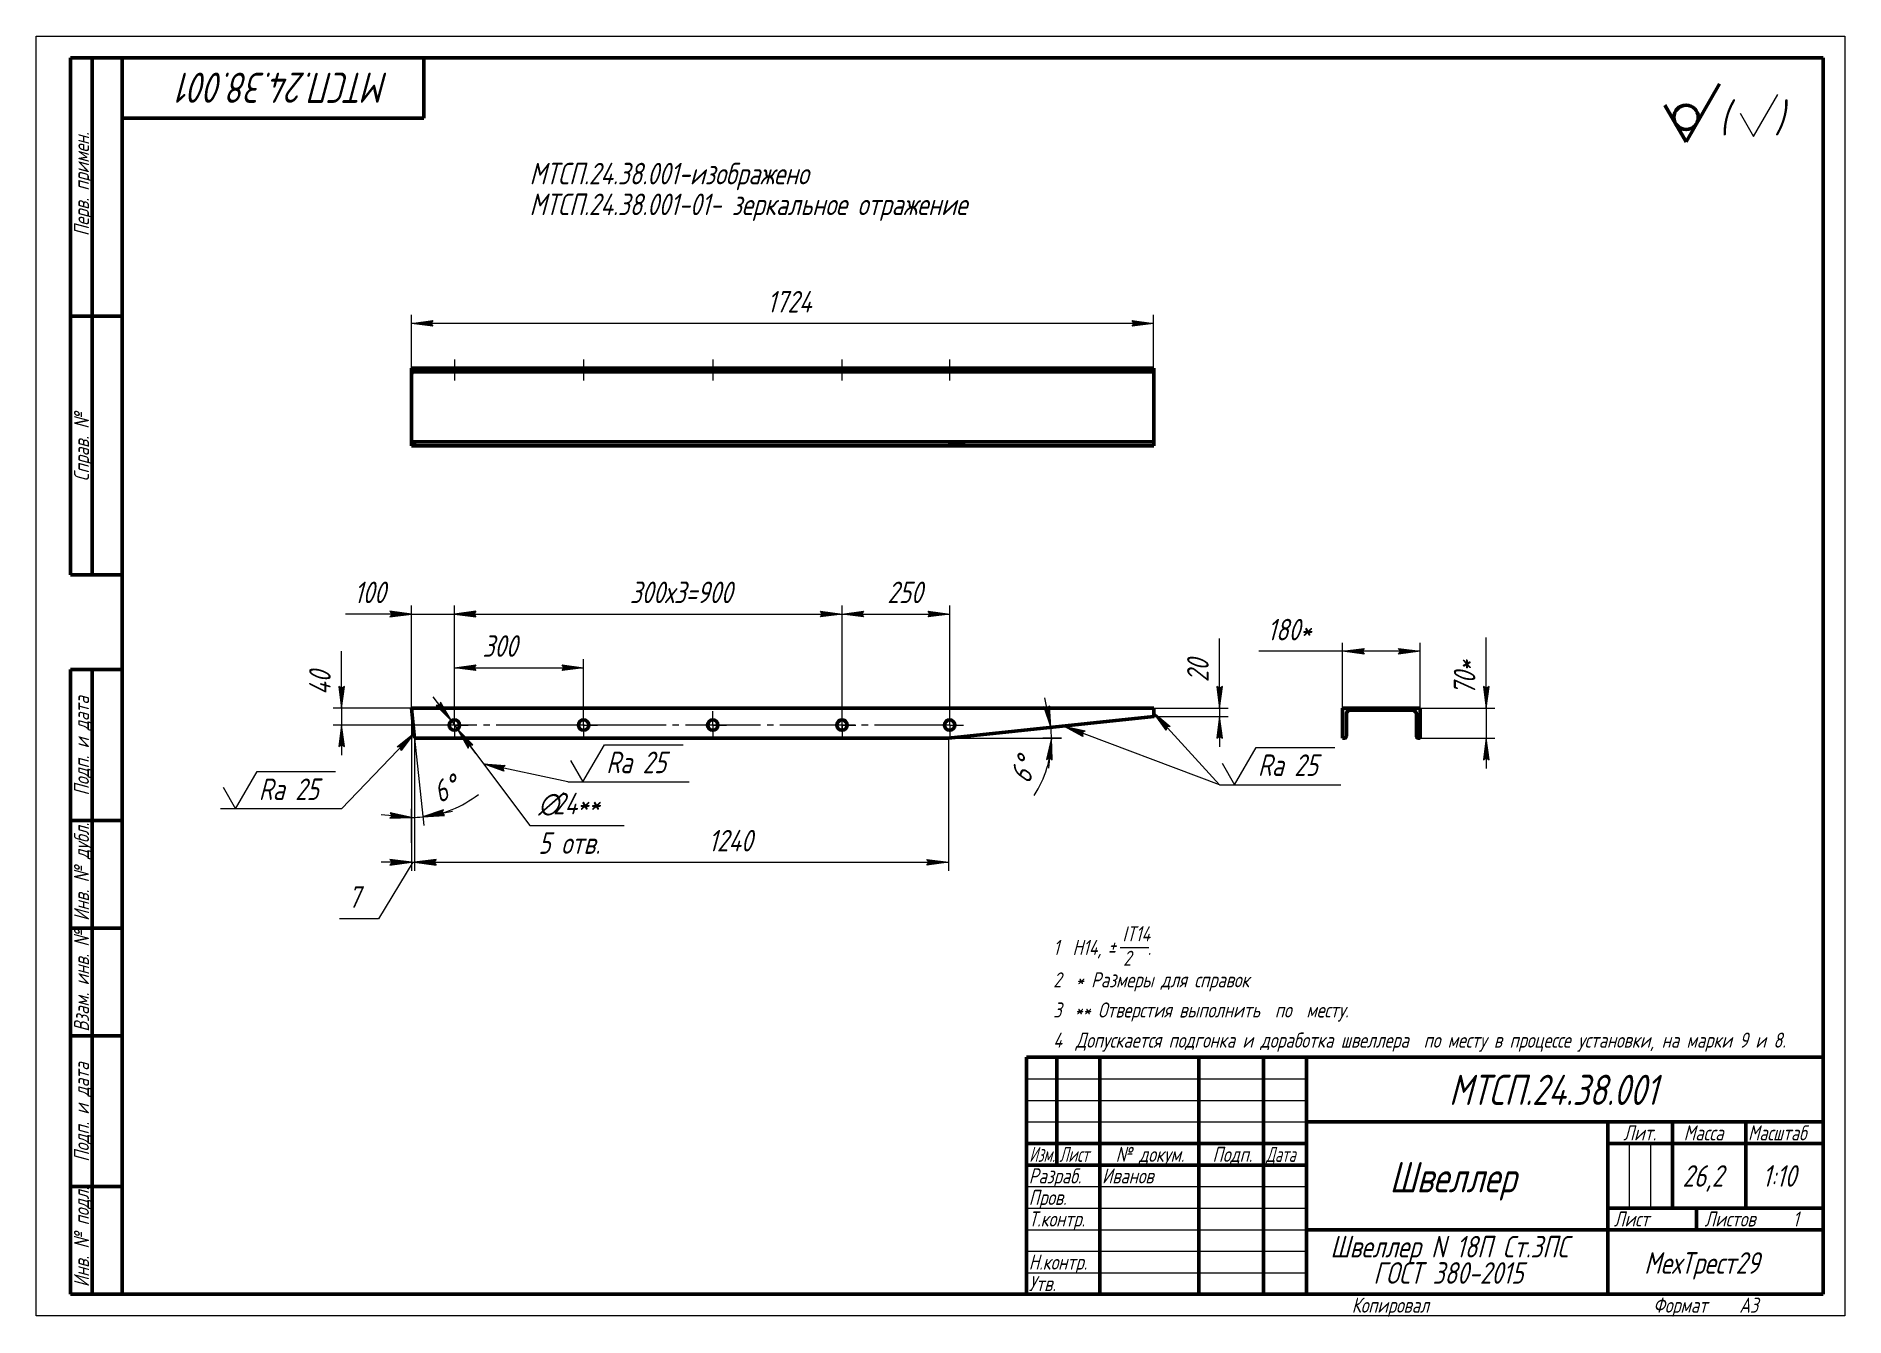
# Model space of a CAD drawing. Header units: millimetres. Extents: x 0 to 420, y 0 to 297.
import ezdxf

# ---------------------------------------------------------------- set-up
doc = ezdxf.new("R2010")
doc.units = ezdxf.units.MM
for name, pattern in [('K5LT_AXLED', [21.955664, 17.455664, -1.5, 1.5, -1.5]), ('K5LT_BASIC', [0]), ('K5LT_DASHED', [6, 4, -2]), ('K5LT_THIN', [0])]:
    doc.linetypes.add(name, pattern=pattern)
doc.layers.add('Системный слой', color=7, linetype='Continuous')
doc.styles.add('KDIMTEXTSTYLE', font='GOST_AU.SHX', dxfattribs={"width": 0.96, "oblique": 15, "height": 5})
doc.styles.add('KTEXTSTYLE', font='GOST_AU.SHX', dxfattribs={"width": 0.96, "height": 5})
doc.dimstyles.new('KDIMSTYLE (0.10)', dxfattribs={"dimtxt": 5, "dimasz": 1, "dimexe": 2, "dimexo": 0, "dimgap": 1, "dimtad": 1, "dimlfac": 10, "dimtxsty": 'KDIMTEXTSTYLE', "dimsah": 1, "dimcen": 0, "dimdle": 1, "dimadec": 0, "dimazin": 0, "dimtfac": 0.667, "dimtmove": 0, "dimatfit": 3, "dimfxl": 1, "dimtvp": 1, "dimtolj": 1, "dimtzin": 0, "dimarcsym": 0})

# ---------------------------------------------------------------- blocks, each defined once
blk = doc.blocks.new('T1')
at = {"layer": 'Системный слой', "color": 7, "char_height": 5, "attachment_point": 1, "style": 'KTEXTSTYLE'}
for s, insert in [('\\H3.5;\\W0.965;\\Q15;\\Q15;\\H5.00;МТСП.24.38.001-изображено', (114.56, 267.61)), ('\\H3.5;\\W0.965;\\Q15;\\Q15;\\H5.00;МТСП.24.38.001-01- зеркальное отражение', (114.56, 260.47))]:
    blk.add_mtext(s, dxfattribs=dict(at, insert=insert))
blk = doc.blocks.new('D0')
at = {"layer": 'Системный слой'}
blk.add_hatch(color=7, dxfattribs=at).paths.add_polyline_path([(337.39, 129.07), (336.74, 134.07), (336.08, 129.07), (336.74, 129.57)])
at = {"layer": 'Системный слой', "color": 7, "linetype": 'K5LT_THIN', "lineweight": 18}
for p, q in [((321.38, 141.07), (338.74, 141.07)), ((336.74, 141.07), (336.74, 134.07)), ((321.38, 134.07), (338.74, 134.07)), ((336.74, 134.07), (336.08, 129.07)), ((337.39, 129.07), (336.74, 134.07)), ((336.74, 134.07), (336.74, 127.07)), ((336.08, 129.07), (336.74, 129.57)), ((336.74, 129.57), (337.39, 129.07))]:
    blk.add_line(p, q, dxfattribs=at)
blk.add_wipeout([(335.74, 144.07), (328.6, 144.07), (328.6, 154.96), (335.74, 154.96)]).dxf.layer = 'Системный слой'
at = {"layer": 'Системный слой'}
blk.add_hatch(color=7, dxfattribs=at).paths.add_polyline_path([(336.74, 141.07), (337.39, 146.07), (336.74, 145.57), (336.08, 146.07)])
at = {"layer": 'Системный слой', "color": 7, "linetype": 'K5LT_THIN', "lineweight": 18}
for p, q in [((336.74, 142.07), (336.74, 157.41)), ((336.74, 141.07), (336.74, 148.07)), ((336.74, 145.57), (336.08, 146.07)), ((336.08, 146.07), (336.74, 141.07)), ((336.74, 141.07), (337.39, 146.07)), ((337.39, 146.07), (336.74, 145.57)), ((336.74, 141.07), (336.74, 142.07))]:
    blk.add_line(p, q, dxfattribs=at)
at = {"layer": 'Системный слой', "color": 7, "insert": (329.2, 144.07), "char_height": 5, "attachment_point": 1, "rotation": 90, "style": 'KTEXTSTYLE'}
blk.add_mtext('\\H3.5;\\W0.965;\\Q15;\\Q15;\\H5.00;70*', dxfattribs=at)
blk = doc.blocks.new('KDIMARROW_02')
at = {"layer": 'Системный слой'}
blk.add_hatch(color=0, dxfattribs=at).paths.add_polyline_path([(4.5, 0), (5, 0.66), (0, 0), (5, -0.66)])
at = {"layer": 'Системный слой', "color": 0, "linetype": 'K5LT_THIN', "lineweight": 18}
for p, q in [((0, 0), (-1, 0)), ((5, 0.66), (0, 0)), ((0, 0), (5, -0.66)), ((0, 0), (7, 0)), ((4.5, 0), (5, 0.66)), ((5, -0.66), (4.5, 0))]:
    blk.add_line(p, q, dxfattribs=at)
blk = doc.blocks.new('D1')
at = {"layer": 'Системный слой'}
for points in [[(308.38, 153.58), (307.88, 154.24), (308.38, 154.89), (303.38, 154.24)], [(316.38, 153.58), (321.38, 154.24), (316.38, 154.89), (316.88, 154.24)]]:
    blk.add_hatch(color=7, dxfattribs=at).paths.add_polyline_path(points)
at = {"layer": 'Системный слой', "color": 7, "linetype": 'K5LT_THIN', "lineweight": 18}
for p, q in [((303.38, 141.07), (303.38, 156.24)), ((321.38, 141.07), (321.38, 156.24)), ((303.38, 154.24), (301.38, 154.24)), ((303.38, 154.24), (308.38, 154.89)), ((308.38, 153.58), (303.38, 154.24)), ((321.38, 154.24), (303.38, 154.24)), ((308.38, 154.89), (307.88, 154.24)), ((307.88, 154.24), (308.38, 153.58)), ((316.88, 154.24), (316.38, 154.89)), ((316.38, 154.89), (321.38, 154.24)), ((321.38, 154.24), (316.38, 153.58)), ((316.38, 153.58), (316.88, 154.24))]:
    blk.add_line(p, q, dxfattribs=at)
blk.add_wipeout([(285.92, 155.24), (285.92, 162.37), (298.84, 162.37), (298.84, 155.24)]).dxf.layer = 'Системный слой'
blk.add_line((301.38, 154.24), (283.92, 154.24), dxfattribs=at)
at = {"layer": 'Системный слой', "color": 7, "insert": (285.92, 161.77), "char_height": 5, "attachment_point": 1, "style": 'KTEXTSTYLE'}
blk.add_mtext('\\H3.5;\\W0.965;\\Q15;\\Q15;\\H5.00;180*', dxfattribs=at)
blk = doc.blocks.new('KDIMARROW_01')
at = {"layer": 'Системный слой'}
blk.add_hatch(color=0, dxfattribs=at).paths.add_polyline_path([(-5, -0.66), (0, 0), (-5, 0.66), (-4.5, 0)])
at = {"layer": 'Системный слой', "color": 0, "linetype": 'K5LT_THIN', "lineweight": 18}
for p, q in [((-4.5, 0), (-5, 0.66)), ((-5, 0.66), (0, 0)), ((0, 0), (-5, -0.66)), ((-5, -0.66), (-4.5, 0)), ((0, 0), (-1, 0))]:
    blk.add_line(p, q, dxfattribs=at)
blk = doc.blocks.new('U0')
at = {"layer": 'Системный слой', "color": 30, "linetype": 'K5LT_AXLED', "lineweight": 18, "true_color": 0xff8000}
for q in [(97.13, 140.31), (93.93, 137.11), (100.33, 137.11), (97.13, 133.91)]:
    blk.add_line((97.13, 137.11), q, dxfattribs=at)
blk = doc.blocks.new('U1')
at = {"layer": 'Системный слой', "color": 30, "linetype": 'K5LT_AXLED', "lineweight": 18, "true_color": 0xff8000}
for q in [(127.13, 140.31), (123.93, 137.11), (130.33, 137.11), (127.13, 133.91)]:
    blk.add_line((127.13, 137.11), q, dxfattribs=at)
blk = doc.blocks.new('U2')
at = {"layer": 'Системный слой', "color": 30, "linetype": 'K5LT_AXLED', "lineweight": 18, "true_color": 0xff8000}
for q in [(157.13, 140.31), (153.93, 137.11), (160.33, 137.11), (157.13, 133.91)]:
    blk.add_line((157.13, 137.11), q, dxfattribs=at)
blk = doc.blocks.new('U3')
at = {"layer": 'Системный слой', "color": 30, "linetype": 'K5LT_AXLED', "lineweight": 18, "true_color": 0xff8000}
for q in [(187.13, 140.31), (183.93, 137.11), (190.33, 137.11), (187.13, 133.91)]:
    blk.add_line((187.13, 137.11), q, dxfattribs=at)
blk = doc.blocks.new('U4')
at = {"layer": 'Системный слой', "color": 30, "linetype": 'K5LT_AXLED', "lineweight": 18, "true_color": 0xff8000}
for q in [(212.13, 140.31), (95.13, 137.11), (215.33, 137.11), (212.13, 133.91)]:
    blk.add_line((212.13, 137.11), q, dxfattribs=at)
blk = doc.blocks.new('D2')
at = {"layer": 'Системный слой'}
blk.add_hatch(color=7, dxfattribs=at).paths.add_polyline_path([(71.59, 132.11), (70.93, 137.11), (70.27, 132.11), (70.93, 132.61)])
at = {"layer": 'Системный слой', "color": 7, "linetype": 'K5LT_THIN', "lineweight": 18}
for p, q in [((87.13, 141.07), (68.93, 141.07)), ((70.93, 141.07), (70.93, 137.11)), ((97.13, 137.11), (68.93, 137.11)), ((70.93, 137.11), (70.27, 132.11)), ((71.59, 132.11), (70.93, 137.11)), ((70.93, 137.11), (70.93, 130.11)), ((70.27, 132.11), (70.93, 132.61)), ((70.93, 132.61), (71.59, 132.11))]:
    blk.add_line(p, q, dxfattribs=at)
blk.add_wipeout([(69.93, 144.07), (62.79, 144.07), (62.79, 151.91), (69.93, 151.91)]).dxf.layer = 'Системный слой'
at = {"layer": 'Системный слой'}
blk.add_hatch(color=7, dxfattribs=at).paths.add_polyline_path([(70.93, 141.07), (71.59, 146.07), (70.93, 145.57), (70.27, 146.07)])
at = {"layer": 'Системный слой', "color": 7, "linetype": 'K5LT_THIN', "lineweight": 18}
for p, q in [((70.93, 142.07), (70.93, 154.24)), ((70.93, 141.07), (70.93, 148.07)), ((70.93, 145.57), (70.27, 146.07)), ((70.27, 146.07), (70.93, 141.07)), ((70.93, 141.07), (71.59, 146.07)), ((71.59, 146.07), (70.93, 145.57)), ((70.93, 141.07), (70.93, 142.07))]:
    blk.add_line(p, q, dxfattribs=at)
at = {"layer": 'Системный слой', "color": 7, "insert": (63.39, 144.07), "char_height": 5, "attachment_point": 1, "rotation": 90, "style": 'KTEXTSTYLE'}
blk.add_mtext('\\H3.5;\\W0.965;\\Q15;\\Q15;\\H5.00;40', dxfattribs=at)
blk = doc.blocks.new('D3')
at = {"layer": 'Системный слой'}
for points in [[(82.13, 104.6), (87.13, 105.26), (82.13, 105.91), (82.63, 105.26)], [(92.36, 105.26), (92.86, 105.91), (87.86, 105.26), (92.86, 104.6)]]:
    blk.add_hatch(color=7, dxfattribs=at).paths.add_polyline_path(points)
at = {"layer": 'Системный слой', "color": 7, "linetype": 'K5LT_THIN', "lineweight": 18}
for p, q in [((87.13, 141.07), (87.13, 103.26)), ((87.86, 134.07), (87.86, 103.26)), ((87.49, 105.26), (79.47, 92.18)), ((87.13, 105.26), (80.13, 105.26)), ((87.13, 105.26), (82.13, 105.91)), ((82.13, 105.91), (82.63, 105.26)), ((82.63, 105.26), (82.13, 104.6)), ((82.13, 104.6), (87.13, 105.26)), ((87.13, 105.26), (87.86, 105.26)), ((92.86, 105.91), (87.86, 105.26)), ((87.86, 105.26), (92.86, 104.6)), ((87.86, 105.26), (94.86, 105.26)), ((92.36, 105.26), (92.86, 105.91)), ((92.86, 104.6), (92.36, 105.26))]:
    blk.add_line(p, q, dxfattribs=at)
blk.add_wipeout([(72.47, 93.18), (72.47, 100.31), (77.27, 100.31), (77.27, 93.18)]).dxf.layer = 'Системный слой'
blk.add_line((79.47, 92.18), (70.47, 92.18), dxfattribs=at)
at = {"layer": 'Системный слой', "color": 7, "insert": (72.47, 99.71), "char_height": 5, "attachment_point": 1, "style": 'KTEXTSTYLE'}
blk.add_mtext('\\H3.5;\\W0.965;\\Q15;\\Q15;\\H5.00;7', dxfattribs=at)
blk = doc.blocks.new('D4')
at = {"layer": 'Системный слой'}
for points in [[(92.86, 104.6), (92.36, 105.26), (92.86, 105.91), (87.86, 105.26)], [(211.86, 105.26), (206.86, 105.91), (207.36, 105.26), (206.86, 104.6)]]:
    blk.add_hatch(color=7, dxfattribs=at).paths.add_polyline_path(points)
at = {"layer": 'Системный слой', "color": 7, "linetype": 'K5LT_THIN', "lineweight": 18}
for p, q in [((87.86, 134.07), (87.86, 103.26)), ((211.86, 134.07), (211.86, 103.26)), ((87.86, 105.26), (92.86, 105.91)), ((92.86, 104.6), (87.86, 105.26)), ((92.86, 105.91), (92.36, 105.26)), ((92.36, 105.26), (92.86, 104.6)), ((207.36, 105.26), (206.86, 105.91)), ((206.86, 105.91), (211.86, 105.26)), ((211.86, 105.26), (206.86, 104.6)), ((206.86, 104.6), (207.36, 105.26))]:
    blk.add_line(p, q, dxfattribs=at)
blk.add_wipeout([(156.13, 106.26), (156.13, 113.39), (169.05, 113.39), (169.05, 106.26)]).dxf.layer = 'Системный слой'
blk.add_line((87.86, 105.26), (211.86, 105.26), dxfattribs=at)
at = {"layer": 'Системный слой', "color": 7, "insert": (156.13, 112.79), "char_height": 5, "attachment_point": 1, "style": 'KTEXTSTYLE'}
blk.add_mtext('\\H3.5;\\W0.965;\\Q15;\\Q15;\\H5.00;1240', dxfattribs=at)
blk = doc.blocks.new('D5')
at = {"layer": 'Системный слой'}
blk.add_hatch(color=7, dxfattribs=at).paths.add_polyline_path([(101.63, 162.87), (102.13, 163.53), (97.13, 162.87), (102.13, 162.21)])
at = {"layer": 'Системный слой', "color": 7, "linetype": 'K5LT_THIN', "lineweight": 18}
for p, q in [((87.13, 141.07), (87.13, 164.87)), ((97.13, 137.11), (97.13, 164.87)), ((87.13, 162.87), (86.13, 162.87)), ((87.13, 162.87), (97.13, 162.87)), ((102.13, 163.53), (97.13, 162.87)), ((97.13, 162.87), (102.13, 162.21)), ((97.13, 162.87), (104.13, 162.87)), ((101.63, 162.87), (102.13, 163.53)), ((102.13, 162.21), (101.63, 162.87))]:
    blk.add_line(p, q, dxfattribs=at)
blk.add_wipeout([(73.84, 163.87), (73.84, 171.01), (83.71, 171.01), (83.71, 163.87)]).dxf.layer = 'Системный слой'
at = {"layer": 'Системный слой'}
blk.add_hatch(color=7, dxfattribs=at).paths.add_polyline_path([(82.13, 162.21), (87.13, 162.87), (82.13, 163.53), (82.63, 162.87)])
at = {"layer": 'Системный слой', "color": 7, "linetype": 'K5LT_THIN', "lineweight": 18}
for p, q in [((86.13, 162.87), (71.84, 162.87)), ((87.13, 162.87), (80.13, 162.87)), ((87.13, 162.87), (82.13, 163.53)), ((82.13, 163.53), (82.63, 162.87)), ((82.63, 162.87), (82.13, 162.21)), ((82.13, 162.21), (87.13, 162.87))]:
    blk.add_line(p, q, dxfattribs=at)
at = {"layer": 'Системный слой', "color": 7, "insert": (73.84, 170.41), "char_height": 5, "attachment_point": 1, "style": 'KTEXTSTYLE'}
blk.add_mtext('\\H3.5;\\W0.965;\\Q15;\\Q15;\\H5.00;100', dxfattribs=at)
blk = doc.blocks.new('D6')
at = {"layer": 'Системный слой'}
blk.add_hatch(color=7, dxfattribs=at).paths.add_polyline_path([(127.13, 150.42), (122.13, 151.08), (122.63, 150.42), (122.13, 149.77)])
at = {"layer": 'Системный слой', "color": 7, "linetype": 'K5LT_THIN', "lineweight": 18}
for p, q in [((97.13, 137.11), (97.13, 152.42)), ((127.13, 137.11), (127.13, 152.42)), ((122.63, 150.42), (122.13, 151.08)), ((122.13, 151.08), (127.13, 150.42)), ((127.13, 150.42), (122.13, 149.77)), ((122.13, 149.77), (122.63, 150.42))]:
    blk.add_line(p, q, dxfattribs=at)
blk.add_wipeout([(103.65, 151.42), (103.65, 158.56), (114.16, 158.56), (114.16, 151.42)]).dxf.layer = 'Системный слой'
at = {"layer": 'Системный слой'}
blk.add_hatch(color=7, dxfattribs=at).paths.add_polyline_path([(102.13, 149.77), (101.63, 150.42), (102.13, 151.08), (97.13, 150.42)])
at = {"layer": 'Системный слой', "color": 7, "linetype": 'K5LT_THIN', "lineweight": 18}
for p, q in [((97.13, 150.42), (102.13, 151.08)), ((102.13, 149.77), (97.13, 150.42)), ((97.13, 150.42), (127.13, 150.42)), ((102.13, 151.08), (101.63, 150.42)), ((101.63, 150.42), (102.13, 149.77))]:
    blk.add_line(p, q, dxfattribs=at)
at = {"layer": 'Системный слой', "color": 7, "insert": (103.65, 157.96), "char_height": 5, "attachment_point": 1, "style": 'KTEXTSTYLE'}
blk.add_mtext('\\H3.5;\\W0.965;\\Q15;\\Q15;\\H5.00;300', dxfattribs=at)
blk = doc.blocks.new('D7')
at = {"layer": 'Системный слой'}
for points in [[(101.63, 162.87), (102.13, 163.53), (97.13, 162.87), (102.13, 162.21)], [(187.13, 162.87), (182.13, 163.53), (182.63, 162.87), (182.13, 162.21)]]:
    blk.add_hatch(color=7, dxfattribs=at).paths.add_polyline_path(points)
at = {"layer": 'Системный слой', "color": 7, "linetype": 'K5LT_THIN', "lineweight": 18}
for p, q in [((97.13, 137.11), (97.13, 164.87)), ((187.13, 135.91), (187.13, 164.87)), ((97.13, 162.87), (102.13, 163.53)), ((102.13, 162.21), (97.13, 162.87)), ((102.13, 163.53), (101.63, 162.87)), ((101.63, 162.87), (102.13, 162.21)), ((182.63, 162.87), (182.13, 163.53)), ((182.13, 163.53), (187.13, 162.87)), ((187.13, 162.87), (182.13, 162.21)), ((182.13, 162.21), (182.63, 162.87))]:
    blk.add_line(p, q, dxfattribs=at)
blk.add_wipeout([(137.85, 163.87), (137.85, 171.01), (165.26, 171.01), (165.26, 163.87)]).dxf.layer = 'Системный слой'
blk.add_line((97.13, 162.87), (187.13, 162.87), dxfattribs=at)
at = {"layer": 'Системный слой', "color": 7, "insert": (137.85, 170.41), "char_height": 5, "attachment_point": 1, "style": 'KTEXTSTYLE'}
blk.add_mtext('\\H3.5;\\W0.965;\\Q15;\\Q15;\\H5.00;300х3=900', dxfattribs=at)
blk = doc.blocks.new('D8')
at = {"layer": 'Системный слой'}
blk.add_hatch(color=7, dxfattribs=at).paths.add_polyline_path([(191.63, 162.87), (192.13, 163.53), (187.13, 162.87), (192.13, 162.21)])
at = {"layer": 'Системный слой', "color": 7, "linetype": 'K5LT_THIN', "lineweight": 18}
for p, q in [((187.13, 137.11), (187.13, 164.87)), ((212.13, 137.11), (212.13, 164.87)), ((187.13, 162.87), (192.13, 163.53)), ((192.13, 162.21), (187.13, 162.87)), ((192.13, 163.53), (191.63, 162.87)), ((191.63, 162.87), (192.13, 162.21))]:
    blk.add_line(p, q, dxfattribs=at)
blk.add_wipeout([(197.65, 163.87), (197.65, 171.01), (208.16, 171.01), (208.16, 163.87)]).dxf.layer = 'Системный слой'
at = {"layer": 'Системный слой'}
blk.add_hatch(color=7, dxfattribs=at).paths.add_polyline_path([(207.13, 162.21), (212.13, 162.87), (207.13, 163.53), (207.63, 162.87)])
at = {"layer": 'Системный слой', "color": 7, "linetype": 'K5LT_THIN', "lineweight": 18}
for p, q in [((187.13, 162.87), (212.13, 162.87)), ((207.63, 162.87), (207.13, 163.53)), ((207.13, 163.53), (212.13, 162.87)), ((212.13, 162.87), (207.13, 162.21)), ((207.13, 162.21), (207.63, 162.87))]:
    blk.add_line(p, q, dxfattribs=at)
at = {"layer": 'Системный слой', "color": 7, "insert": (197.65, 170.41), "char_height": 5, "attachment_point": 1, "style": 'KTEXTSTYLE'}
blk.add_mtext('\\H3.5;\\W0.965;\\Q15;\\Q15;\\H5.00;250', dxfattribs=at)
blk = doc.blocks.new('D9')
at = {"layer": 'Системный слой'}
for points in [[(96.41, 138.07), (93.93, 142.46), (93.7, 141.67), (92.88, 141.67)], [(101.37, 132.55), (97.85, 136.15), (100.32, 131.76), (100.55, 132.55)]]:
    blk.add_hatch(color=7, dxfattribs=at).paths.add_polyline_path(points)
at = {"layer": 'Системный слой', "color": 7, "linetype": 'K5LT_THIN', "lineweight": 18}
for p, q in [((96.41, 138.07), (92.2, 143.67)), ((93.7, 141.67), (92.88, 141.67)), ((92.88, 141.67), (96.41, 138.07)), ((93.93, 142.46), (93.7, 141.67)), ((96.41, 138.07), (93.93, 142.46)), ((96.41, 138.07), (97.85, 136.15)), ((97.85, 136.15), (100.32, 131.76)), ((101.37, 132.55), (97.85, 136.15)), ((97.85, 136.15), (102.05, 130.55)), ((100.32, 131.76), (100.55, 132.55)), ((100.55, 132.55), (101.37, 132.55))]:
    blk.add_line(p, q, dxfattribs=at)
blk.add_wipeout([(116.6, 105.7), (116.6, 122.09), (133.84, 122.09), (133.84, 105.7)]).dxf.layer = 'Системный слой'
for p, q in [((97.85, 136.15), (114.6, 113.83)), ((114.6, 113.83), (136.56, 113.83))]:
    blk.add_line(p, q, dxfattribs=at)
at = {"layer": 'Системный слой', "color": 7, "char_height": 5, "attachment_point": 1, "style": 'KTEXTSTYLE'}
for s, insert in [('\\H3.5;\\W0.965;\\Q15;\\Q15;\\H5.00;∅', (116.6, 121.39)), ('\\H3.5;\\W0.965;\\Q15;\\Q15;\\H5.00;24**', (120.04, 121.39)), ('\\H3.5;\\W0.965;\\Q15;\\Q15;\\H5.00;5 отв.', (116.6, 112.23))]:
    blk.add_mtext(s, dxfattribs=dict(at, insert=insert))
blk = doc.blocks.new('D10')
at = {"layer": 'Системный слой'}
blk.add_hatch(color=7, dxfattribs=at).paths.add_polyline_path([(87.13, 115.68), (82.2, 116.78), (82.64, 116.08), (82.09, 115.47)])
at = {"layer": 'Системный слой', "color": 7, "linetype": 'K5LT_THIN', "lineweight": 18}
for p, q in [((87.13, 109.79), (87.13, 117.68)), ((87.13, 115.68), (80.15, 116.3)), ((82.64, 116.08), (82.09, 115.47)), ((82.09, 115.47), (87.13, 115.68)), ((87.13, 115.68), (82.2, 116.78)), ((82.2, 116.78), (82.64, 116.08))]:
    blk.add_line(p, q, dxfattribs=at)
blk.add_wipeout([(94.32, 117.5), (91.22, 124.06), (97.39, 126.98), (100.49, 120.41)]).dxf.layer = 'Системный слой'
at = {"layer": 'Системный слой'}
blk.add_hatch(color=7, dxfattribs=at).paths.add_polyline_path([(94.2, 116.69), (94.81, 116.14), (89.78, 115.82), (94.56, 117.43)])
at = {"layer": 'Системный слой', "color": 7, "linetype": 'K5LT_THIN', "lineweight": 18}
for p, q in [((87.86, 134.07), (89.99, 113.83)), ((94.56, 117.43), (89.78, 115.82)), ((89.78, 115.82), (96.65, 117.17)), ((89.78, 115.82), (94.81, 116.14)), ((94.2, 116.69), (94.56, 117.43)), ((94.81, 116.14), (94.2, 116.69))]:
    blk.add_line(p, q, dxfattribs=at)
for start, end in [(276, 307.7893), (270, 276)]:
    blk.add_arc((87.13, 141.07), 25.38, start, end, dxfattribs=at)
at = {"layer": 'Системный слой', "color": 7, "char_height": 5, "attachment_point": 1, "rotation": 25.2636, "style": 'KTEXTSTYLE'}
for s, insert in [('\\H3.5;\\W0.965;\\Q15;\\Q15;\\H5.00;6', (91.52, 123.43)), ('\\H3.5;\\W0.965;\\Q15;\\Q15;\\H5.00;°', (94.39, 124.79))]:
    blk.add_mtext(s, dxfattribs=dict(at, insert=insert))
blk = doc.blocks.new('D11')
at = {"layer": 'Системный слой'}
blk.add_hatch(color=7, dxfattribs=at).paths.add_polyline_path([(275.46, 134.07), (274.8, 139.07), (274.14, 134.07), (274.8, 134.57)])
at = {"layer": 'Системный слой', "color": 7, "linetype": 'K5LT_THIN', "lineweight": 18}
for p, q in [((259.5, 141.07), (276.8, 141.07)), ((259.5, 139.07), (276.8, 139.07)), ((274.8, 139.07), (274.14, 134.07)), ((274.8, 141.07), (274.8, 139.07)), ((275.46, 134.07), (274.8, 139.07)), ((274.8, 139.07), (274.8, 132.07)), ((274.14, 134.07), (274.8, 134.57)), ((274.8, 134.57), (275.46, 134.07))]:
    blk.add_line(p, q, dxfattribs=at)
blk.add_wipeout([(273.8, 147.07), (266.66, 147.07), (266.66, 154.91), (273.8, 154.91)]).dxf.layer = 'Системный слой'
at = {"layer": 'Системный слой'}
blk.add_hatch(color=7, dxfattribs=at).paths.add_polyline_path([(274.8, 141.07), (275.46, 146.07), (274.8, 145.57), (274.14, 146.07)])
at = {"layer": 'Системный слой', "color": 7, "linetype": 'K5LT_THIN', "lineweight": 18}
for p, q in [((274.8, 145.07), (274.8, 157.24)), ((274.8, 141.07), (274.8, 148.07)), ((274.8, 145.57), (274.14, 146.07)), ((274.14, 146.07), (274.8, 141.07)), ((274.8, 141.07), (275.46, 146.07)), ((275.46, 146.07), (274.8, 145.57)), ((274.8, 141.07), (274.8, 145.07))]:
    blk.add_line(p, q, dxfattribs=at)
at = {"layer": 'Системный слой', "color": 7, "insert": (267.27, 147.07), "char_height": 5, "attachment_point": 1, "rotation": 90, "style": 'KTEXTSTYLE'}
blk.add_mtext('\\H3.5;\\W0.965;\\Q15;\\Q15;\\H5.00;20', dxfattribs=at)
blk = doc.blocks.new('D12')
at = {"layer": 'Системный слой'}
blk.add_hatch(color=7, dxfattribs=at).paths.add_polyline_path([(235.63, 136.56), (235.29, 141.6), (234.74, 140.98), (234, 141.34)])
at = {"layer": 'Системный слой', "color": 7, "linetype": 'K5LT_THIN', "lineweight": 18}
for p, q in [((235.63, 136.56), (234.25, 143.43)), ((259.5, 139.07), (233.64, 136.36)), ((234.74, 140.98), (234, 141.34)), ((234, 141.34), (235.63, 136.56)), ((235.29, 141.6), (234.74, 140.98)), ((235.63, 136.56), (235.29, 141.6)), ((238.06, 134.07), (233.76, 134.07))]:
    blk.add_line(p, q, dxfattribs=at)
blk.add_arc((211.86, 134.07), 23.9, 0, 6, dxfattribs=at)
blk.add_wipeout([(232.08, 122.73), (225.27, 125.27), (227.66, 131.67), (234.46, 129.13)]).dxf.layer = 'Системный слой'
at = {"layer": 'Системный слой'}
blk.add_hatch(color=7, dxfattribs=at).paths.add_polyline_path([(235.95, 129.03), (235.76, 134.07), (234.63, 129.15), (235.34, 129.59)])
at = {"layer": 'Системный слой', "color": 7, "linetype": 'K5LT_THIN', "lineweight": 18}
for p, q in [((235.76, 134.07), (234.63, 129.15)), ((235.76, 134.07), (235.1, 127.1)), ((235.95, 129.03), (235.76, 134.07)), ((234.63, 129.15), (235.34, 129.59)), ((235.34, 129.59), (235.95, 129.03))]:
    blk.add_line(p, q, dxfattribs=at)
blk.add_arc((211.86, 134.07), 23.9, 326.2479, 0, dxfattribs=at)
at = {"layer": 'Системный слой', "color": 7, "char_height": 5, "attachment_point": 1, "rotation": 69.5484, "style": 'KTEXTSTYLE'}
for s, insert in [('\\H3.5;\\W0.965;\\Q15;\\Q15;\\H5.00;°', (227.04, 128)), ('\\H3.5;\\W0.965;\\Q15;\\Q15;\\H5.00;6', (225.93, 125.03))]:
    blk.add_mtext(s, dxfattribs=dict(at, insert=insert))
blk = doc.blocks.new('U5')
at = {"layer": 'Системный слой'}
blk.add_hatch(color=7, dxfattribs=at).paths.add_polyline_path([(84.76, 131.18), (87.74, 135.25), (83.8, 132.09), (84.63, 132)])
at = {"layer": 'Системный слой', "color": 7, "linetype": 'K5LT_THIN', "lineweight": 18}
for p, q in [((70.93, 117.68), (87.74, 135.25)), ((83.8, 132.09), (87.74, 135.25)), ((87.74, 135.25), (84.76, 131.18)), ((84.63, 132), (83.8, 132.09)), ((84.76, 131.18), (84.63, 132)), ((46.29, 117.68), (51.28, 126.32)), ((51.28, 126.32), (69.54, 126.32)), ((43.4, 122.68), (46.29, 117.68)), ((70.93, 117.68), (42.79, 117.68))]:
    blk.add_line(p, q, dxfattribs=at)
at = {"layer": 'Системный слой', "color": 7, "insert": (51.7, 124.72), "char_height": 5, "attachment_point": 1, "style": 'KTEXTSTYLE'}
blk.add_mtext('\\H3.5;\\W0.965;\\Q15;\\Q15;\\H5.00;Ra 25', dxfattribs=at)
blk = doc.blocks.new('U6')
at = {"layer": 'Системный слой'}
blk.add_hatch(color=7, dxfattribs=at).paths.add_polyline_path([(108.27, 127.18), (108.9, 127.72), (103.87, 128.13), (108.62, 126.43)])
at = {"layer": 'Системный слой', "color": 7, "linetype": 'K5LT_THIN', "lineweight": 18}
for p, q in [((126.98, 123.92), (131.97, 132.55)), ((131.97, 132.55), (150.23, 132.55)), ((103.87, 128.13), (108.9, 127.72)), ((108.62, 126.43), (103.87, 128.13)), ((123.48, 123.92), (103.87, 128.13)), ((108.9, 127.72), (108.27, 127.18)), ((108.27, 127.18), (108.62, 126.43)), ((124.09, 128.92), (126.98, 123.92)), ((123.48, 123.92), (151.62, 123.92))]:
    blk.add_line(p, q, dxfattribs=at)
at = {"layer": 'Системный слой', "color": 7, "insert": (132.39, 130.95), "char_height": 5, "attachment_point": 1, "style": 'KTEXTSTYLE'}
blk.add_mtext('\\H3.5;\\W0.965;\\Q15;\\Q15;\\H5.00;Ra 25', dxfattribs=at)
blk = doc.blocks.new('U7')
at = {"layer": 'Системный слой'}
blk.add_hatch(color=7, dxfattribs=at).paths.add_polyline_path([(263.36, 136.82), (259.5, 140.07), (262.38, 135.93), (262.53, 136.74)])
at = {"layer": 'Системный слой', "color": 7, "linetype": 'K5LT_THIN', "lineweight": 18}
for p, q in [((259.5, 140.07), (263.36, 136.82)), ((262.38, 135.93), (259.5, 140.07)), ((274.8, 123.28), (259.5, 140.07)), ((262.53, 136.74), (262.38, 135.93)), ((263.36, 136.82), (262.53, 136.74)), ((278.3, 123.28), (283.29, 131.91)), ((283.29, 131.91), (301.55, 131.91)), ((275.41, 128.28), (278.3, 123.28)), ((274.8, 123.28), (302.94, 123.28))]:
    blk.add_line(p, q, dxfattribs=at)
at = {"layer": 'Системный слой', "color": 7, "insert": (283.71, 130.31), "char_height": 5, "attachment_point": 1, "style": 'KTEXTSTYLE'}
blk.add_mtext('\\H3.5;\\W0.965;\\Q15;\\Q15;\\H5.00;Ra 25', dxfattribs=at)
blk = doc.blocks.new('U8')
at = {"layer": 'Системный слой'}
blk.add_hatch(color=7, dxfattribs=at).paths.add_polyline_path([(242.86, 135.3), (243.56, 135.74), (238.64, 136.88), (243.09, 134.5)])
at = {"layer": 'Системный слой', "color": 7, "linetype": 'K5LT_THIN', "lineweight": 18}
for p, q in [((238.64, 136.88), (243.56, 135.74)), ((243.09, 134.5), (238.64, 136.88)), ((274.8, 123.28), (238.64, 136.88)), ((243.56, 135.74), (242.86, 135.3)), ((242.86, 135.3), (243.09, 134.5))]:
    blk.add_line(p, q, dxfattribs=at)
blk = doc.blocks.new('D13')
at = {"layer": 'Системный слой'}
for points in [[(91.63, 230.34), (92.13, 231), (87.13, 230.34), (92.13, 229.68)], [(254.5, 229.68), (259.5, 230.34), (254.5, 231), (255, 230.34)]]:
    blk.add_hatch(color=7, dxfattribs=at).paths.add_polyline_path(points)
at = {"layer": 'Системный слой', "color": 7, "linetype": 'K5LT_THIN', "lineweight": 18}
for p, q in [((87.13, 219.95), (87.13, 232.34)), ((259.5, 218.18), (259.5, 232.34)), ((87.13, 230.34), (92.13, 231)), ((92.13, 229.68), (87.13, 230.34)), ((92.13, 231), (91.63, 230.34)), ((91.63, 230.34), (92.13, 229.68)), ((255, 230.34), (254.5, 231)), ((254.5, 231), (259.5, 230.34)), ((259.5, 230.34), (254.5, 229.68)), ((254.5, 229.68), (255, 230.34))]:
    blk.add_line(p, q, dxfattribs=at)
blk.add_wipeout([(169.77, 231.34), (169.77, 238.48), (182.7, 238.48), (182.7, 231.34)]).dxf.layer = 'Системный слой'
blk.add_line((259.5, 230.34), (87.13, 230.34), dxfattribs=at)
at = {"layer": 'Системный слой', "color": 7, "insert": (169.77, 237.87), "char_height": 5, "attachment_point": 1, "style": 'KTEXTSTYLE'}
blk.add_mtext('\\H3.5;\\W0.965;\\Q15;\\Q15;\\H5.00;1724', dxfattribs=at)
blk = doc.blocks.new('U9')
at = {"color": 7, "linetype": 'K5LT_THIN', "lineweight": 18}
for p, q in [((0, 0), (0, 297)), ((0, 297), (420, 297)), ((420, 297), (420, 0)), ((230, 55), (295, 55)), ((230, 50), (295, 50)), ((230, 45), (295, 45)), ((369.96, 25), (369.96, 40)), ((374.98, 25), (374.98, 40)), ((230, 30), (295, 30)), ((230, 25), (295, 25)), ((230, 20), (295, 20)), ((230, 15), (295, 15)), ((230, 10), (295, 10)), ((420, 0), (0, 0))]:
    blk.add_line(p, q, dxfattribs=at)
at = {"color": 150, "linetype": 'K5LT_BASIC', "lineweight": 60, "true_color": 0x0080ff}
for p, q in [((8, 172), (8, 292)), ((20, 292), (8, 292)), ((13, 172), (13, 292)), ((20, 5), (20, 292)), ((20, 292), (415, 292)), ((90, 292), (90, 278)), ((415, 292), (415, 5)), ((90, 278), (20, 278)), ((20, 232), (8, 232)), ((20, 172), (8, 172)), ((8, 5), (8, 150)), ((20, 150), (8, 150)), ((13, 5), (13, 150)), ((20, 115), (8, 115)), ((20, 90), (8, 90)), ((20, 65), (8, 65)), ((230, 60), (415, 60)), ((230, 5), (230, 60)), ((237, 35), (237, 60)), ((247, 5), (247, 60)), ((270, 5), (270, 60)), ((285, 5), (285, 60)), ((295, 5), (295, 60)), ((295, 45), (415, 45)), ((365, 5), (365, 45)), ((380, 25), (380, 45)), ((397, 25), (397, 45)), ((230, 40), (295, 40)), ((365, 40), (380, 40)), ((380, 40), (415, 40)), ((230, 35), (295, 35)), ((20, 30), (8, 30)), ((365, 25), (415, 25)), ((385.57, 20), (385.57, 25)), ((295, 20), (365, 20)), ((365, 20), (415, 20)), ((20, 5), (8, 5)), ((415, 5), (20, 5))]:
    blk.add_line(p, q, dxfattribs=at)
at = {"color": 7, "attachment_point": 1, "style": 'KTEXTSTYLE'}
for s, insert, char_height, rotation in [('\\H3.5;\\W0.965;\\Q15;\\Q15;\\H7.00;МТСП.24.38.001', (81.93, 281.55), 7, 180), ('\\H3.5;\\W0.965;\\Q15;\\Q15;Перв. примен.', (8.77, 250.61), 3.5, 90), ('\\H3.5;\\W0.965;\\Q15;\\Q15;Справ. №', (8.77, 193.68), 3.5, 90), ('\\H3.5;\\W0.965;\\Q15;\\Q15;Подп. и дата', (8.77, 120.75), 3.5, 90), ('\\H3.5;\\W0.965;\\Q15;\\Q15;Инв. № дубл.', (8.77, 91.67), 3.5, 90), ('\\H3.5;\\W0.965;\\Q15;\\Q15;Взам. инв. №', (8.77, 65.94), 3.5, 90), ('\\H3.5;\\W0.965;\\Q15;\\Q15;Подп. и дата', (8.77, 35.75), 3.5, 90), ('\\H3.5;\\W0.965;\\Q15;\\Q15;Инв. № подл.', (8.77, 6.67), 3.5, 90)]:
    blk.add_mtext(s, dxfattribs=dict(at, insert=insert, char_height=char_height, rotation=rotation))
for s, insert, char_height in [('\\H3.5;\\W0.965;\\Q15;\\Q15;\\H7.00;МТСП.24.38.001', (328.07, 55.95), 7), ('\\H3.5;\\W0.965;\\Q15;\\Q15;Лит.', (368.56, 44.23), 3.5), ('\\H3.5;\\W0.965;\\Q15;\\Q15;Масса', (382.58, 44.23), 3.5), ('\\H3.5;\\W0.965;\\Q15;\\Q15;\\W0.941;Масштаб', (397.52, 44.23), 3.5), ('\\H3.5;\\W0.965;\\Q15;\\Q15;\\W0.797;Изм.', (230.61, 39.23), 3.5), ('\\H3.5;\\W0.965;\\Q15;\\Q15;\\W0.807;Лист', (237.6, 39.23), 3.5), ('\\H3.5;\\W0.965;\\Q15;\\Q15;№ докум.', (250.67, 39.23), 3.5), ('\\H3.5;\\W0.965;\\Q15;\\Q15;Подп.', (273.15, 39.23), 3.5), ('\\H3.5;\\W0.965;\\Q15;\\Q15;\\W0.807;Дата', (285.6, 39.23), 3.5), ('\\H3.5;\\W0.965;\\Q15;\\Q15;Разраб.', (230.5, 34.23), 3.5), ('\\H3.5;\\W0.965;\\Q15;\\Q15;Иванов', (247.5, 34.23), 3.5), ('\\H3.5;\\W0.965;\\Q15;\\Q15;\\H7.00;Швеллер', (314.28, 35.65), 7), ('\\H3.5;\\W0.965;\\Q15;\\Q15;\\H5.00;26,2', (382.3, 34.97), 5), ('\\H3.5;\\W0.965;\\Q15;\\Q15;\\H5.00;1:10', (400.86, 34.97), 5), ('\\H3.5;\\W0.965;\\Q15;\\Q15;Пров.', (230.5, 29.23), 3.5), ('\\H3.5;\\W0.965;\\Q15;\\Q15;Т.контр.', (230.5, 24.23), 3.5), ('\\H3.5;\\W0.965;\\Q15;\\Q15;Лист', (366.36, 24.23), 3.5), ('\\H3.5;\\W0.965;\\Q15;\\Q15;Листов', (387.41, 24.23), 3.5), ('\\H3.5;\\W0.965;\\Q15;\\Q15;1', (407.91, 24.23), 3.5), ('\\H3.5;\\W0.965;\\Q15;\\Q15;\\H5.00;Швеллер N 18П Ст.3ПС ', (300.52, 18.55), 5), ('\\H3.5;\\W0.965;\\Q15;\\Q15;Н.контр.', (230.5, 14.23), 3.5), ('\\H3.5;\\W0.965;\\Q15;\\Q15;\\H5.00;МехТрест29', (373.41, 14.77), 5), ('\\H3.5;\\W0.965;\\Q15;\\Q15;Утв.', (230.5, 9.23), 3.5), ('\\H3.5;\\W0.965;\\Q15;\\Q15;\\H5.00;ГОСТ 380-2015', (310.5, 12.45), 5), ('\\H3.5;\\W0.965;\\Q15;\\Q15;Копировал', (305.5, 4.23), 3.5), ('\\H3.5;\\W0.965;\\Q15;\\Q15;Формат', (375.5, 4.23), 3.5), ('\\H3.5;\\W0.965;\\Q15;\\Q15;A3', (395.5, 4.23), 3.5)]:
    blk.add_mtext(s, dxfattribs=dict(at, insert=insert, char_height=char_height))
blk = doc.blocks.new('U10')
at = {"color": 7, "linetype": 'K5LT_THIN', "lineweight": 18}
blk.add_line((251.74, 85.51), (258.41, 85.51), dxfattribs=at)
at = {"color": 7, "char_height": 3.5, "attachment_point": 1, "style": 'KTEXTSTYLE'}
for s, insert in [('\\H3.5;\\W0.965;\\Q15;\\Q15;IT14', (252.26, 90.43)), ('\\H3.5;\\W0.965;\\Q15;\\Q15;1', (236.18, 87.26)), ('\\H3.5;\\W0.965;\\Q15;\\Q15;Н14, ', (240.66, 87.26)), ('\\H3.5;\\W0.965;\\Q15;\\Q15;±', (248.81, 87.26)), ('\\H3.5;\\W0.965;\\Q15;\\Q15;2', (252.41, 84.74)), ('\\H3.5;\\W0.965;\\Q15;\\Q15;.', (258.12, 87.26)), ('\\H3.5;\\W0.965;\\Q15;\\Q15;2', (236.18, 79.74)), ('\\H3.5;\\W0.965;\\Q15;\\Q15;* Размеры для справок', (241.4, 79.74)), ('\\H3.5;\\W0.965;\\Q15;\\Q15;3', (236.18, 72.74)), ('\\H3.5;\\W0.965;\\Q15;\\Q15;** Отверстия выполнить  по  месту.', (241.13, 72.74)), ('\\H3.5;\\W0.965;\\Q15;\\Q15;4', (236.18, 65.74)), ('\\H3.5;\\W0.965;\\Q15;\\Q15;Допускается подгонка и доработка швеллера  по месту в процессе установки, на марки 9 и 8.', (241.4, 65.74))]:
    blk.add_mtext(s, dxfattribs=dict(at, insert=insert))
blk = doc.blocks.new('U11')
at = {"color": 150, "linetype": 'K5LT_BASIC', "lineweight": 60, "true_color": 0x0080ff}
for p, q in [((383.14, 272.51), (390.88, 285.91)), ((378.23, 281.01), (383.14, 272.51))]:
    blk.add_line(p, q, dxfattribs=at)
at = {"color": 7, "linetype": 'K5LT_THIN', "lineweight": 18}
for p, q in [((398.77, 273.69), (404.45, 283.49)), ((395.67, 279.13), (398.77, 273.69))]:
    blk.add_line(p, q, dxfattribs=at)
at = {"color": 150, "linetype": 'K5LT_BASIC', "lineweight": 60, "true_color": 0x0080ff}
blk.add_arc((383.14, 278.17), 2.83, 0, 360, dxfattribs=at)
at = {"color": 7, "char_height": 7, "attachment_point": 1, "style": 'KTEXTSTYLE'}
for s, insert in [('\\H3.5;\\W0.965;\\Q15;\\Q15;\\H7.00;(', (390.88, 281.65)), ('\\H3.5;\\W0.965;\\Q15;\\Q15;\\H7.00;)', (403.75, 281.65))]:
    blk.add_mtext(s, dxfattribs=dict(at, insert=insert))

msp = doc.modelspace()

# ---------------------------------------------------------------- linework, layer by layer
at = {"layer": 'Системный слой', "color": 150, "linetype": 'K5LT_BASIC', "lineweight": 60, "true_color": 0x0080ff}
for p, q in [((87.8615, 219.9531), (87.1258, 219.9531)), ((87.1258, 219.9531), (87.1258, 201.9531)), ((87.274, 219.0831), (87.809, 219.0831)), ((216.6179, 219.0831), (87.809, 219.0831)), ((211.8607, 219.9531), (87.8615, 219.9531)), ((87.8615, 219.5831), (87.8615, 219.9531)), ((259.5047, 219.9531), (211.8607, 219.9531)), ((211.8607, 219.9531), (211.8607, 219.5831)), ((216.6179, 219.0831), (259.5047, 219.0831)), ((259.5047, 219.0831), (259.5047, 219.9531)), ((259.5047, 218.1831), (259.5047, 219.0831)), ((87.1794, 203.7231), (87.1794, 218.1831)), ((259.5047, 218.1831), (259.5047, 203.7231)), ((87.1258, 201.9531), (87.8615, 201.9531)), ((87.809, 202.8231), (87.274, 202.8231)), ((216.6179, 202.8231), (87.809, 202.8231)), ((87.8615, 201.9531), (87.8615, 202.3231)), ((211.8607, 201.9531), (87.8615, 201.9531)), ((211.8607, 202.3231), (211.8607, 201.9531)), ((211.8607, 201.9531), (259.5047, 201.9531)), ((259.5047, 202.8231), (216.6179, 202.8231)), ((259.5047, 202.8231), (259.5047, 203.7231)), ((259.5047, 201.9531), (259.5047, 202.8231)), ((259.5047, 141.0664), (87.1258, 141.0664)), ((87.8615, 134.0664), (87.1258, 141.0664)), ((259.5047, 139.074), (211.8607, 134.0664)), ((259.5047, 141.0664), (259.5047, 139.074)), ((303.3769, 141.0664), (303.3769, 134.0664)), ((321.3769, 141.0664), (303.3769, 141.0664)), ((304.2469, 134.5664), (304.2469, 139.6564)), ((305.1469, 140.5564), (319.6069, 140.5564)), ((320.5069, 139.6564), (320.5069, 134.5664)), ((321.3769, 134.0664), (321.3769, 141.0664)), ((211.8607, 134.0664), (87.8615, 134.0664)), ((303.3769, 134.0664), (303.7469, 134.0664)), ((321.0069, 134.0664), (321.3769, 134.0664))]:
    msp.add_line(p, q, dxfattribs=at)
at = {"layer": 'Системный слой', "color": 7, "linetype": 'K5LT_DASHED', "lineweight": 18}
for p, q in [((95.9258, 219.9531), (95.9258, 219.0831)), ((98.3258, 219.9531), (98.3258, 219.0831)), ((125.9258, 219.9531), (125.9258, 219.0831)), ((128.3258, 219.9531), (128.3258, 219.0831)), ((155.9258, 219.9531), (155.9258, 219.0831)), ((158.3258, 219.9531), (158.3258, 219.0831)), ((185.9258, 219.9531), (185.9258, 219.0831)), ((188.3258, 219.9531), (188.3258, 219.0831)), ((210.9258, 219.9531), (210.9258, 219.0831)), ((213.3258, 219.9531), (213.3258, 219.0831))]:
    msp.add_line(p, q, dxfattribs=at)
at = {"layer": 'Системный слой', "color": 30, "linetype": 'K5LT_AXLED', "lineweight": 18, "true_color": 0xff8000}
for p, q in [((97.1258, 221.9531), (97.1258, 217.0831)), ((127.1258, 221.9531), (127.1258, 217.0831)), ((157.1258, 221.9531), (157.1258, 217.0831)), ((187.1258, 221.9531), (187.1258, 217.0831)), ((212.1258, 221.9531), (212.1258, 217.0831))]:
    msp.add_line(p, q, dxfattribs=at)
at = {"layer": 'Системный слой', "color": 7, "linetype": 'K5LT_THIN', "lineweight": 18}
msp.add_line((209.638, 134.0664), (238.0613, 134.0664), dxfattribs=at)
at = {"layer": 'Системный слой', "color": 150, "linetype": 'K5LT_BASIC', "lineweight": 60, "true_color": 0x0080ff}
for centre in [(97.1258, 137.1114), (127.1258, 137.1114), (157.1258, 137.1114), (187.1258, 137.1114), (212.1258, 137.1114)]:
    msp.add_circle(centre, 1.2, dxfattribs=at)
for centre, radius, start, end in [((305.1469, 139.6564), 0.9, 90, 180), ((319.6069, 139.6564), 0.9, 0, 90), ((303.7469, 134.5664), 0.5, 270, 0), ((321.0069, 134.5664), 0.5, 180, 270)]:
    msp.add_arc(centre, radius, start, end, dxfattribs=at)
for centre, major_axis, start_param, end_param in [((87.274, 218.1831), (0, -0.9), 3.14159265, 4.71238898), ((87.809, 219.5831), (0, -0.5), 0, 1.57079633), ((216.6179, 219.5831), (-4.7572, 0), 0, 1.57079633), ((87.274, 203.7231), (0, -0.9), 4.71238898, 6.28318531), ((87.809, 202.3231), (0, -0.5), 1.57079633, 3.14159265), ((216.6179, 202.3231), (-4.7572, 0), 4.71238898, 6.28318531)]:
    msp.add_ellipse(centre, major_axis=major_axis, ratio=0.10510424, start_param=start_param, end_param=end_param, dxfattribs=at)

# ---------------------------------------------------------------- block references
for name in ['U11', 'U10']:
    msp.add_blockref(name, (0, 0))
at = {"layer": 'Системный слой'}
for name in ['T1', 'U0', 'U4', 'U1', 'U2', 'U3']:
    msp.add_blockref(name, (0, 0), dxfattribs=at)

# ---------------------------------------------------------------- next in the draw order: dimensions: what is measured, and where the dimension line sits
at = {"layer": 'Системный слой', "color": 7}
dim = msp.add_linear_dim(base=(259.5047, 230.3393), p1=(87.1258, 219.9531), p2=(259.5047, 218.1831), dimstyle='KDIMSTYLE (0.10)', override={"dimexo": 0, "dimpost": '\\H5.0;\\W0.965;\\Q15;<>', "dimblk1": 'KDIMARROW_01', "dimblk2": 'KDIMARROW_01', "dimse1": 0, "dimse2": 0, "dimclrt": 7, "dimtol": 1, "dimtp": 0, "dimtm": 0, "dimtdec": 5, "dimtolj": 1}, dxfattribs=at)
dim.commit()
dim.dimension.update_dxf_attribs({"geometry": 'D13', "text_midpoint": (176.5047, 230.3393), "dimtype": 160})
for base, p1, p2, override, picture, middle in [((274.7996, 141.0664), (259.5047, 139.074), (259.5047, 141.0664), {"dimexo": 0, "dimpost": '\\H5.0;\\W0.965;\\Q15;<>', "dimblk1": 'KDIMARROW_02', "dimblk2": 'KDIMARROW_02', "dimse1": 0, "dimse2": 0, "dimclrt": 7, "dimtol": 1, "dimtp": 0, "dimtm": 0, "dimtdec": 5, "dimtolj": 1}, 'D11', (274.7996, 151.1514)), ((336.7359, 141.0664), (321.3769, 134.0664), (321.3769, 141.0664), {"dimexo": 0, "dimpost": '\\H5.0;\\W0.965;\\Q15;<>\\H5.0;\\W0.965;\\Q15;\\Q15;*', "dimblk1": 'KDIMARROW_02', "dimblk2": 'KDIMARROW_02', "dimse1": 0, "dimse2": 0, "dimclrt": 7, "dimtol": 1, "dimtp": 0, "dimtm": 0, "dimtdec": 5, "dimtolj": 1}, 'D0', (336.7359, 149.7389)), ((70.9283, 141.0664), (97.1258, 137.1114), (87.1258, 141.0664), {"dimexo": 0, "dimpost": '\\H5.0;\\W0.965;\\Q15;<>', "dimblk1": 'KDIMARROW_02', "dimblk2": 'KDIMARROW_02', "dimse1": 0, "dimse2": 0, "dimclrt": 7, "dimtol": 1, "dimtp": 0, "dimtm": 0, "dimtdec": 5, "dimtolj": 1}, 'D2', (70.9283, 148.1514))]:
    dim = msp.add_linear_dim(base=base, p1=p1, p2=p2, angle=90, dimstyle='KDIMSTYLE (0.10)', override=override, dxfattribs=at)
    dim.commit()
    dim.dimension.update_dxf_attribs({"geometry": picture, "text_midpoint": middle, "dimtype": 160})

# ---------------------------------------------------------------- next in the draw order: dimensions: what is measured, and where the dimension line sits
for base, p1, p2, override, picture, middle in [((321.3769, 154.2364), (303.3769, 141.0664), (321.3769, 141.0664), {"dimexo": 0, "dimpost": '\\H5.0;\\W0.965;\\Q15;<>\\H5.0;\\W0.965;\\Q15;\\Q15;*', "dimblk1": 'KDIMARROW_01', "dimblk2": 'KDIMARROW_01', "dimse1": 0, "dimse2": 0, "dimclrt": 7, "dimtol": 1, "dimtp": 0, "dimtm": 0, "dimtdec": 5, "dimtolj": 1}, 'D1', (292.6461, 154.2364)), ((87.1258, 105.2565), (87.8615, 134.0664), (87.1258, 141.0664), {"dimexo": 0, "dimtoh": 1, "dimpost": '\\H5.0;\\W0.965;\\Q15;<>', "dimblk1": 'KDIMARROW_02', "dimblk2": 'KDIMARROW_02', "dimse1": 0, "dimse2": 0, "dimclrt": 7, "dimtol": 1, "dimtp": 0, "dimtm": 0, "dimtdec": 5, "dimtmove": 1, "dimtolj": 1}, 'D3', (77.4673, 92.1779))]:
    dim = msp.add_linear_dim(base=base, p1=p1, p2=p2, dimstyle='KDIMSTYLE (0.10)', override=override, dxfattribs=at)
    dim.commit()
    dim.dimension.update_dxf_attribs({"geometry": picture, "text_midpoint": middle, "dimtype": 160})

# ---------------------------------------------------------------- next in the draw order: dimensions: what is measured, and where the dimension line sits
for base, p1, p2, override, picture, middle in [((87.1258, 162.8727), (97.1258, 137.1114), (87.1258, 141.0664), {"dimexo": 0, "dimpost": '\\H5.0;\\W0.965;\\Q15;<>', "dimblk1": 'KDIMARROW_02', "dimblk2": 'KDIMARROW_02', "dimse1": 0, "dimse2": 0, "dimclrt": 7, "dimtol": 1, "dimtp": 0, "dimtm": 0, "dimtdec": 5, "dimtolj": 1}, 'D5', (78.9825, 162.8727)), ((87.8615, 105.2565), (211.8607, 134.0664), (87.8615, 134.0664), {"dimexo": 0, "dimpost": '\\H5.0;\\W0.965;\\Q15;<>', "dimblk1": 'KDIMARROW_01', "dimblk2": 'KDIMARROW_01', "dimse1": 0, "dimse2": 0, "dimclrt": 7, "dimtol": 1, "dimtp": 0, "dimtm": 0, "dimtdec": 5, "dimtolj": 1}, 'D4', (162.8615, 105.2565))]:
    dim = msp.add_linear_dim(base=base, p1=p1, p2=p2, dimstyle='KDIMSTYLE (0.10)', override=override, dxfattribs=at)
    dim.commit()
    dim.dimension.update_dxf_attribs({"geometry": picture, "text_midpoint": middle, "dimtype": 160})

# ---------------------------------------------------------------- next in the draw order: dimensions: what is measured, and where the dimension line sits
dim = msp.add_linear_dim(base=(97.1258, 150.4234), p1=(127.1258, 137.1114), p2=(97.1258, 137.1114), dimstyle='KDIMSTYLE (0.10)', override={"dimexo": 0, "dimpost": '\\H5.0;\\W0.965;\\Q15;<>', "dimblk1": 'KDIMARROW_01', "dimblk2": 'KDIMARROW_01', "dimse1": 0, "dimse2": 0, "dimclrt": 7, "dimtol": 1, "dimtp": 0, "dimtm": 0, "dimtdec": 5, "dimtolj": 1}, dxfattribs=at)
dim.commit()
dim.dimension.update_dxf_attribs({"geometry": 'D6', "text_midpoint": (109.1258, 150.4234), "dimtype": 160})

# ---------------------------------------------------------------- next in the draw order: dimensions: what is measured, and where the dimension line sits
dim = msp.add_linear_dim(base=(97.1258, 162.8727), p1=(187.1258, 135.9114), p2=(97.1258, 137.1114), dimstyle='KDIMSTYLE (0.10)', override={"dimexo": 0, "dimpost": '\\H5.0;\\W0.965;\\Q15;\\Q15;300х3=\\H5.0;\\W0.965;\\Q15;<>', "dimblk1": 'KDIMARROW_01', "dimblk2": 'KDIMARROW_01', "dimse1": 0, "dimse2": 0, "dimclrt": 7, "dimtol": 1, "dimtp": 0, "dimtm": 0, "dimtdec": 5, "dimtolj": 1}, dxfattribs=at)
dim.commit()
dim.dimension.update_dxf_attribs({"geometry": 'D7', "text_midpoint": (152.1258, 162.8727), "dimtype": 160})

# ---------------------------------------------------------------- next in the draw order: dimensions: what is measured, and where the dimension line sits
dim = msp.add_linear_dim(base=(187.1258, 162.8727), p1=(212.1258, 137.1114), p2=(187.1258, 137.1114), dimstyle='KDIMSTYLE (0.10)', override={"dimexo": 0, "dimpost": '\\H5.0;\\W0.965;\\Q15;<>', "dimblk1": 'KDIMARROW_01', "dimblk2": 'KDIMARROW_01', "dimse1": 0, "dimse2": 0, "dimclrt": 7, "dimtol": 1, "dimtp": 0, "dimtm": 0, "dimtdec": 5, "dimtolj": 1}, dxfattribs=at)
dim.commit()
dim.dimension.update_dxf_attribs({"geometry": 'D8', "text_midpoint": (203.1258, 162.8727), "dimtype": 160})
dim = msp.add_diameter_dim_2p(p1=(96.4054, 138.0711), p2=(97.8462, 136.1517), dimstyle='KDIMSTYLE (0.10)', override={"dimtih": 1, "dimtoh": 1, "dimpost": '\\H5.0;\\W0.965;\\Q15;<>\\H5.0;\\W0.965;\\Q15;\\Q15;**\\X\\H5.0;\\W0.965;\\Q15;\\Q15;5 отв.', "dimblk1": 'KDIMARROW_02', "dimblk2": 'KDIMARROW_02', "dimclrt": 7, "dimtol": 1, "dimtp": 0, "dimtm": 0, "dimtdec": 5, "dimtmove": 1, "dimatfit": 2, "dimtolj": 1}, dxfattribs=at)
dim.commit()
dim.dimension.update_dxf_attribs({"geometry": 'D9', "text_midpoint": (116.5999, 113.8338)})

# ---------------------------------------------------------------- next in the draw order: dimensions: what is measured, and where the dimension line sits
for base, line1, line2, picture, middle in [((235.6539, 136.3268), ((211.8607, 134.0664), (259.5047, 139.074)), ((211.8607, 134.0664), (238.0613, 134.0664)), 'D12', (234.2545, 125.7152)), ((87.3796, 115.685), ((87.1258, 141.0664), (87.1258, 109.7897)), ((87.1258, 141.0664), (87.8615, 134.0664)), 'D10', (97.9587, 118.1115))]:
    dim = msp.add_angular_dim_2l(base=base, line1=line1, line2=line2, dimstyle='KDIMSTYLE (0.10)', override={"dimpost": '\\H5.0;\\W0.965;\\Q15;<>', "dimblk1": 'KDIMARROW_02', "dimblk2": 'KDIMARROW_02', "dimclrt": 7, "dimtol": 1, "dimtp": 0, "dimtm": 0, "dimtdec": 5, "dimtolj": 1}, dxfattribs=at)
    dim.commit()
    dim.dimension.update_dxf_attribs({"geometry": picture, "text_midpoint": middle, "dimtype": 162})

# ---------------------------------------------------------------- next in the draw order: block references
msp.add_blockref('U9', (0, 0))
at = {"layer": 'Системный слой'}
for name in ['U7', 'U5', 'U8', 'U6']:
    msp.add_blockref(name, (0, 0), dxfattribs=at)

doc.saveas('drawing.dxf')
